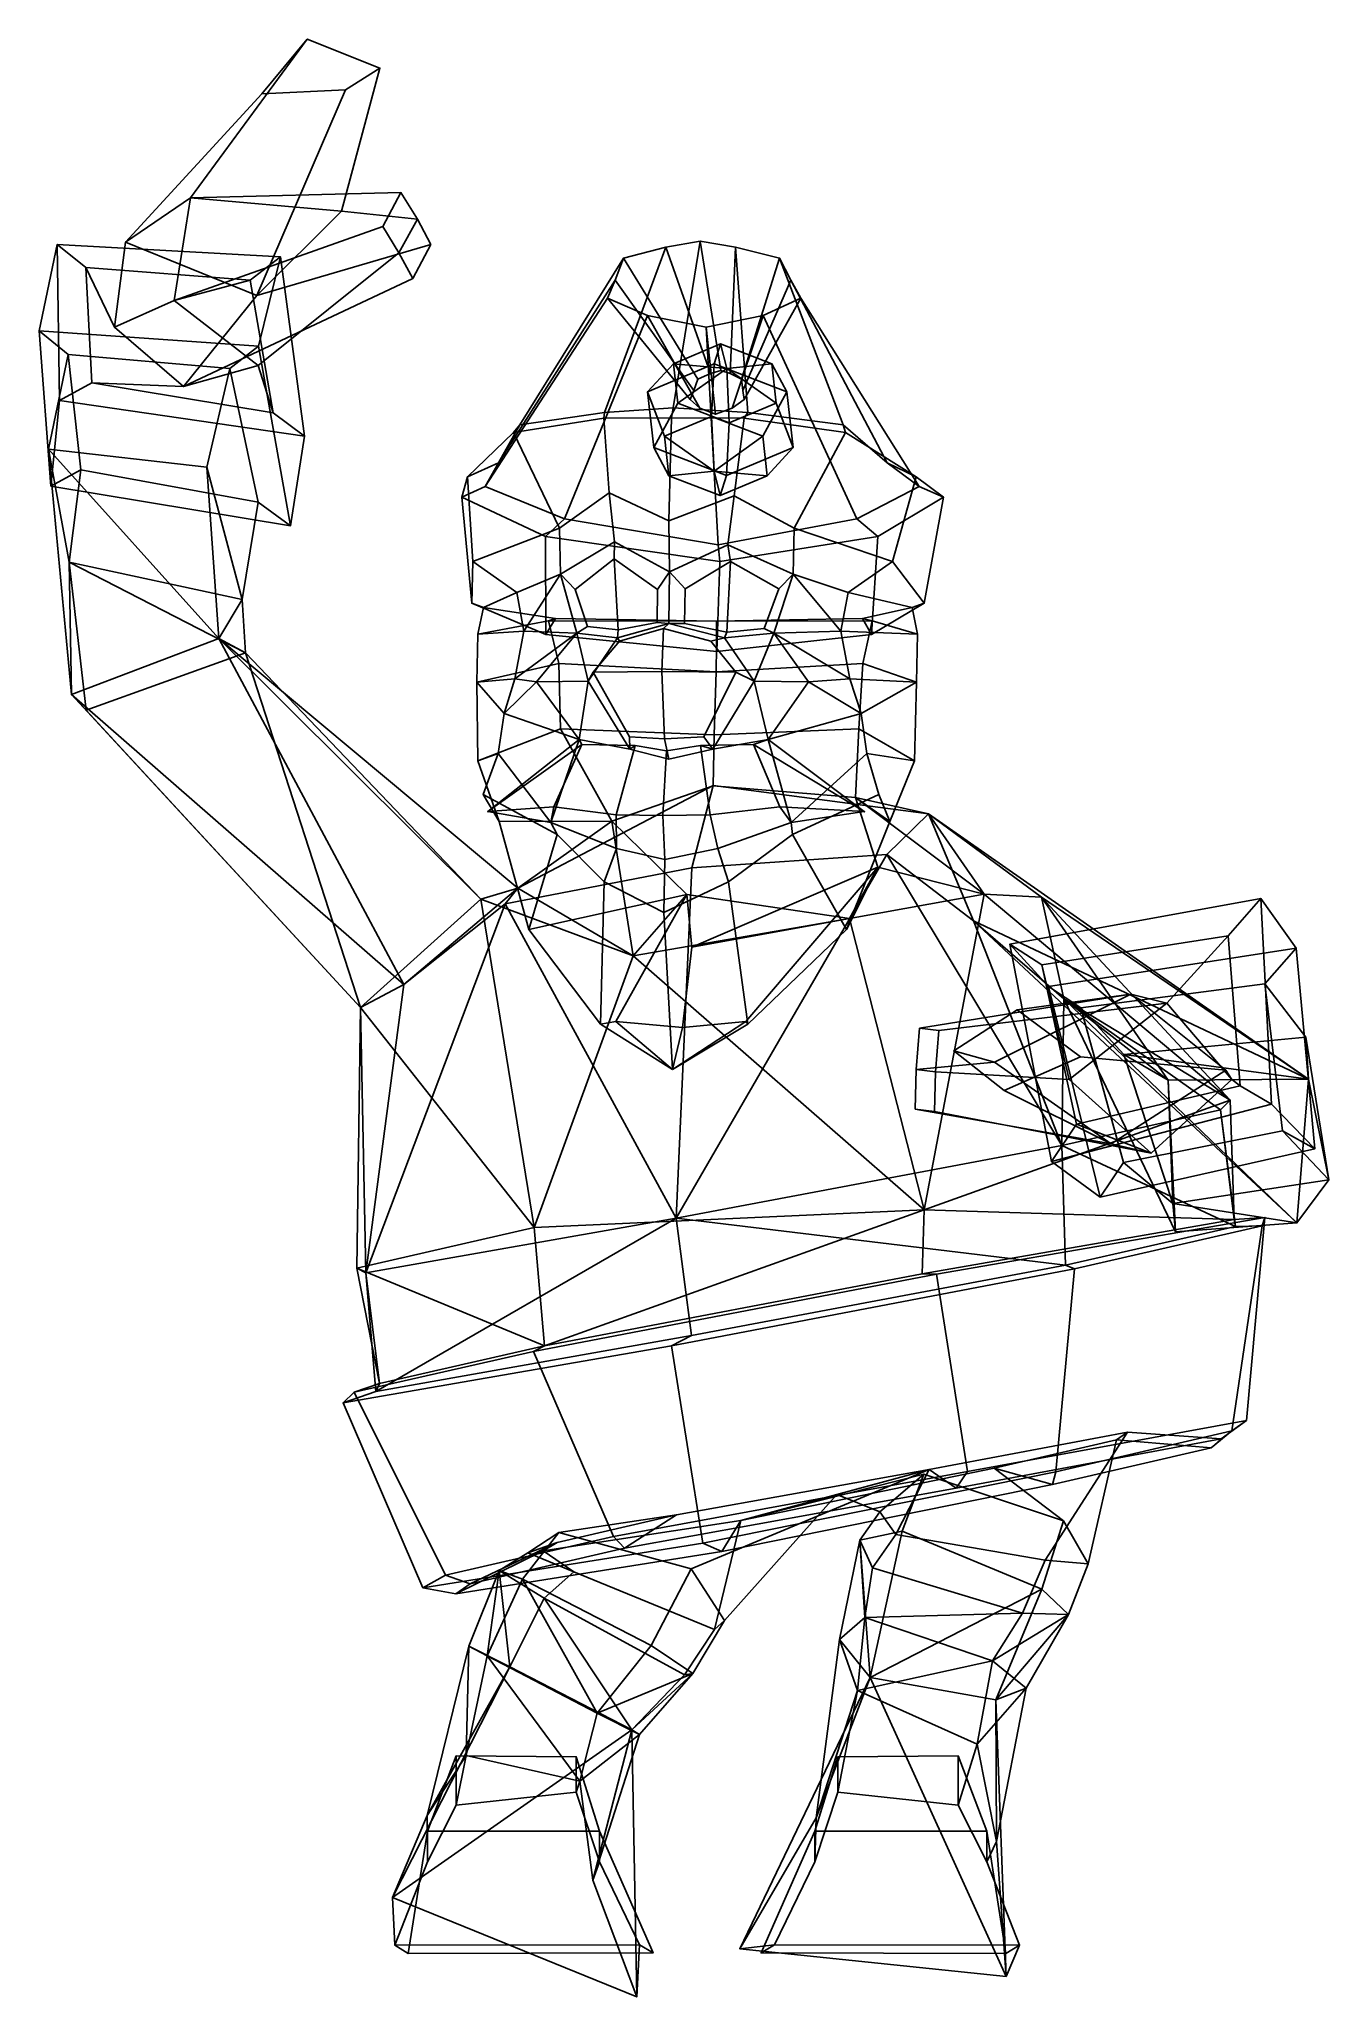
# Model space of a CAD drawing. Extents: x -185 to 169, y -165 to 372.
import ezdxf

# ---------------------------------------------------------------- set-up
doc = ezdxf.new("R2010")
doc.units = 0

msp = doc.modelspace()

# ---------------------------------------------------------------- linework, layer by layer
for p in [(-62.063702, 160.391846, 89.739899), (41.231983, 160.391846, 101.879395)]:
    msp.add_point(p)
for points in [[(-124.07785, 357.353241, 98.126274), (-111.601898, 372.354248, 88.385872), (-143.68718, 328.821533, 45.418121), (-161.469254, 316.669342, 74.668533)], [(-91.681297, 364.397156, 86.920975), (-102.258667, 325.145966, 50.199978), (-143.68718, 328.821533, 45.418121), (-111.601898, 372.354248, 88.385872)], [(-101.16214, 358.460968, 102.702614), (-91.681297, 364.397156, 86.920975), (-111.601898, 372.354248, 88.385872), (-124.07785, 357.353241, 98.126274)], [(-101.16214, 358.460968, 102.702614), (-125.459427, 302.001587, 71.385689), (-102.258667, 325.145966, 50.199978), (-91.681297, 364.397156, 86.920975)], [(-101.16214, 358.460968, 102.702614), (-124.07785, 357.353241, 98.126274), (-161.469254, 316.669342, 74.668533), (-125.459427, 302.001587, 71.385689)], [(-161.469254, 316.669342, 74.668533), (-143.68718, 328.821533, 45.418121), (-148.153244, 300.633911, 24.680952), (-164.513626, 293.290161, 42.310204)], [(-85.91819, 330.26178, 32.33387), (-90.884583, 320.984955, 24.801426), (-148.153244, 300.633911, 24.680952), (-143.68718, 328.821533, 45.418121)], [(-81.415337, 322.969055, 39.805828), (-85.91819, 330.26178, 32.33387), (-143.68718, 328.821533, 45.418121), (-102.258667, 325.145966, 50.199978)], [(-81.415337, 322.969055, 39.805828), (-86.495682, 313.684967, 32.326115), (-90.884583, 320.984955, 24.801426), (-85.91819, 330.26178, 32.33387)], [(-77.700874, 316.003571, 47.442944), (-81.415337, 322.969055, 39.805828), (-102.258667, 325.145966, 50.199978), (-125.459427, 302.001587, 71.385689)], [(-77.700874, 316.003571, 47.442944), (-82.692291, 306.698883, 39.893269), (-86.495682, 313.684967, 32.326115), (-81.415337, 322.969055, 39.805828)], [(-86.495682, 313.684967, 32.326115), (-125.097542, 282.789215, 33.032219), (-148.153244, 300.633911, 24.680952), (-90.884583, 320.984955, 24.801426)], [(-180.198029, 316.043152, 26.041769), (-118.960464, 312.576202, 15.927888), (-125.002953, 288.089355, -4.403017), (-185.182663, 292.305817, 3.48723)], [(-182.01059, 249.639771, 49.445057), (-179.614334, 273.161438, 74.115776), (-180.198029, 316.043152, 26.041769), (-185.182663, 292.305817, 3.48723)], [(-180.198029, 316.043152, 26.041769), (-172.373657, 309.694153, 31.353809), (-127.259308, 306.192169, 24.626438), (-118.960464, 312.576202, 15.927888)], [(-179.614334, 273.161438, 74.115776), (-170.693146, 278.076965, 66.892487), (-172.373657, 309.694153, 31.353809), (-180.198029, 316.043152, 26.041769)], [(-125.459427, 302.001587, 71.385689), (-161.469254, 316.669342, 74.668533), (-164.513626, 293.290161, 42.310204), (-145.575531, 277.052216, 51.246536)], [(-77.700874, 316.003571, 47.442944), (-125.459427, 302.001587, 71.385689), (-145.575531, 277.052216, 51.246536), (-82.692291, 306.698883, 39.893269)], [(-82.692291, 306.698883, 39.893269), (-145.575531, 277.052216, 51.246536), (-125.097542, 282.789215, 33.032219), (-86.495682, 313.684967, 32.326115)], [(-112.378326, 263.416077, 69.458), (-118.960464, 312.576202, 15.927888), (-127.259308, 306.192169, 24.626438), (-120.995094, 269.825165, 64.244896)], [(-116.254883, 238.818909, 47.61282), (-125.002953, 288.089355, -4.403017), (-118.960464, 312.576202, 15.927888), (-112.378326, 263.416077, 69.458)], [(-59.172375, 256.050079, 47.23505), (-53.258961, 266.465637, 74.373276), (-24.85784, 312.286377, 30.307522), (-27.103992, 306.212555, 26.470695)], [(-53.258961, 266.465637, 74.373276), (-30.029432, 269.866119, 89.705467), (-13.21011, 315.235321, 33.411064), (-24.85784, 312.286377, 30.307522)], [(-11.229773, 271.217651, 99.276337), (-3.766752, 316.956329, 35.533222), (-13.21011, 315.235321, 33.411064), (-30.029432, 269.866119, 89.705467)], [(-4.457534, 279.059387, -10.746456), (-5.578152, 275.973663, -7.636907), (-27.103992, 306.212555, 26.470695), (-24.85784, 312.286377, 30.307522)], [(-0.957444, 280.557587, -11.908784), (-4.457534, 279.059387, -10.746456), (-24.85784, 312.286377, 30.307522), (-13.21011, 315.235321, 33.411064)], [(1.826015, 281.431915, -12.500054), (-0.957444, 280.557587, -11.908784), (-13.21011, 315.235321, 33.411064), (-3.766752, 316.956329, 35.533222)], [(-11.229773, 271.217651, 99.276337), (9.276587, 269.866119, 94.324783), (5.91131, 315.235321, 35.658253), (-3.766752, 316.956329, 35.533222)], [(1.826015, 281.431915, -12.500054), (-3.766752, 316.956329, 35.533222), (5.91131, 315.235321, 35.658253), (4.396554, 280.557587, -11.279571)], [(4.396554, 280.557587, -11.279571), (5.91131, 315.235321, 35.658253), (17.96121, 312.286377, 35.339699), (7.5318, 279.059387, -9.337443)], [(35.427837, 266.465637, 84.795906), (17.96121, 312.286377, 35.339699), (5.91131, 315.235321, 35.658253), (9.276587, 269.866119, 94.324783)], [(7.5318, 279.059387, -9.337443), (17.96121, 312.286377, 35.339699), (21.035692, 306.212555, 32.128166), (7.900959, 275.973663, -6.052812)], [(47.471901, 256.050079, 59.768078), (21.035692, 306.212555, 32.128166), (17.96121, 312.286377, 35.339699), (35.427837, 266.465637, 84.795906)], [(-164.513626, 293.290161, 42.310204), (-148.153244, 300.633911, 24.680952), (-127.259308, 306.192169, 24.626438), (-172.373657, 309.694153, 31.353809)], [(-145.575531, 277.052216, 51.246536), (-164.513626, 293.290161, 42.310204), (-172.373657, 309.694153, 31.353809), (-170.693146, 278.076965, 66.892487)], [(-125.097542, 282.789215, 33.032219), (-120.995094, 269.825165, 64.244896), (-127.259308, 306.192169, 24.626438), (-148.153244, 300.633911, 24.680952)], [(-62.797523, 249.602448, 24.363186), (-59.172375, 256.050079, 47.23505), (-27.103992, 306.212555, 26.470695), (-29.205503, 301.313141, 23.341705)], [(-41.043724, 240.723694, 7.080611), (-62.797523, 249.602448, 24.363186), (-29.205503, 301.313141, 23.341705), (-18.234526, 296.523834, 21.813807)], [(-5.578152, 275.973663, -7.636907), (-6.563199, 273.484589, -5.138142), (-29.205503, 301.313141, 23.341705), (-27.103992, 306.212555, 26.470695)], [(-6.563199, 273.484589, -5.138142), (-3.879034, 271.051483, -2.266913), (-18.234526, 296.523834, 21.813807), (-29.205503, 301.313141, 23.341705)], [(8.279848, 273.484589, -3.393754), (23.805378, 301.313141, 29.57165), (13.487537, 296.523834, 25.541845), (5.003143, 271.051483, -1.22306)], [(7.900959, 275.973663, -6.052812), (21.035692, 306.212555, 32.128166), (23.805378, 301.313141, 29.57165), (8.279848, 273.484589, -3.393754)], [(39.146652, 240.723694, 16.504728), (13.487537, 296.523834, 25.541845), (23.805378, 301.313141, 29.57165), (56.300926, 249.602448, 38.359848)], [(56.300926, 249.602448, 38.359848), (23.805378, 301.313141, 29.57165), (21.035692, 306.212555, 32.128166), (47.471901, 256.050079, 59.768078)], [(1.17089, 233.588257, -6.241644), (-41.043724, 240.723694, 7.080611), (-18.234526, 296.523834, 21.813807), (-2.153482, 293.297333, 21.805729)], [(-3.879034, 271.051483, -2.266913), (0.362463, 269.412292, -0.046657), (-2.153482, 293.297333, 21.805729), (-18.234526, 296.523834, 21.813807)], [(1.17089, 233.588257, -6.241644), (-2.153482, 293.297333, 21.805729), (13.487537, 296.523834, 25.541845), (39.146652, 240.723694, 16.504728)], [(5.003143, 271.051483, -1.22306), (13.487537, 296.523834, 25.541845), (-2.153482, 293.297333, 21.805729), (0.362463, 269.412292, -0.046657)], [(-185.182663, 292.305817, 3.48723), (-125.002953, 288.089355, -4.403017), (-132.866592, 281.951813, 3.935828), (-177.268738, 285.844543, 8.903345)], [(-182.01059, 249.639771, 49.445057), (-185.182663, 292.305817, 3.48723), (-177.268738, 285.844543, 8.903345), (-173.740845, 254.1828, 42.764088)], [(-177.268738, 285.844543, 8.903345), (-132.866592, 281.951813, 3.935828), (-139.131775, 254.867615, -19.182129), (-182.607285, 259.834534, -15.580728)], [(-176.976868, 228.812195, 17.144779), (-173.740845, 254.1828, 42.764088), (-177.268738, 285.844543, 8.903345), (-182.607285, 259.834534, -15.580728)], [(-116.254883, 238.818909, 47.61282), (-125.050728, 245.324158, 42.331821), (-132.866592, 281.951813, 3.935828), (-125.002953, 288.089355, -4.403017)], [(0.035402, 283.226318, 2.82191), (1.759162, 288.709473, -11.845635), (-11.157227, 283.293304, -18.535093), (-18.231152, 275.566742, -6.638403)], [(1.759162, 288.709473, -11.845635), (3.466427, 282.006897, -26.372824), (-11.157227, 283.293304, -18.535093)], [(0.035402, 283.226318, 2.82191), (19.997549, 275.566742, -2.145679), (15.874553, 283.293304, -15.358259), (1.759162, 288.709473, -11.845635)], [(1.759162, 288.709473, -11.845635), (15.874553, 283.293304, -15.358259), (3.466427, 282.006897, -26.372824)], [(-145.575531, 277.052216, 51.246536), (-170.693146, 278.076965, 66.892487), (-120.995094, 269.825165, 64.244896), (-125.097542, 282.789215, 33.032219)], [(-139.131775, 254.867615, -19.182129), (-132.866592, 281.951813, 3.935828), (-125.050728, 245.324158, 42.331821), (-129.47377, 218.60376, 18.433817)], [(-18.231152, 275.566742, -6.638403), (-11.157227, 283.293304, -18.535093), (-9.958257, 272.460999, -28.737179), (-16.535545, 260.247467, -21.066387)], [(0.035402, 283.226318, 2.82191), (-18.231152, 275.566742, -6.638403), (-13.611489, 263.353241, 2.348328), (-0.6951, 268.769409, 9.037786)], [(-11.157227, 283.293304, -18.535093), (3.466427, 282.006897, -26.372824), (-9.958257, 272.460999, -28.737179)], [(3.466427, 282.006897, -26.372824), (4.157107, 267.0448, -32.249847), (-9.958257, 272.460999, -28.737179)], [(0.035402, 283.226318, 2.82191), (-0.6951, 268.769409, 9.037786), (13.420288, 263.353241, 5.525162), (19.997549, 275.566742, -2.145679)], [(15.874553, 283.293304, -15.358259), (17.073523, 272.460999, -25.560345), (3.466427, 282.006897, -26.372824)], [(3.466427, 282.006897, -26.372824), (17.073523, 272.460999, -25.560345), (4.157107, 267.0448, -32.249847)], [(19.997549, 275.566742, -2.145679), (21.693155, 260.247467, -16.573662), (17.073523, 272.460999, -25.560345), (15.874553, 283.293304, -15.358259)], [(-179.614334, 273.161438, 74.115776), (-112.378326, 263.416077, 69.458), (-120.995094, 269.825165, 64.244896), (-170.693146, 278.076965, 66.892487)], [(-18.231152, 275.566742, -6.638403), (-16.535545, 260.247467, -21.066387), (-12.412519, 252.520935, -7.853757), (-13.611489, 263.353241, 2.348328)], [(19.997549, 275.566742, -2.145679), (13.420288, 263.353241, 5.525162), (14.619258, 252.520935, -4.676923), (21.693155, 260.247467, -16.573662)], [(-182.01059, 249.639771, 49.445057), (-116.254883, 238.818909, 47.61282), (-112.378326, 263.416077, 69.458), (-179.614334, 273.161438, 74.115776)], [(-30.246813, 268.306091, 94.885094), (-30.029432, 269.866119, 89.705467), (-53.258961, 266.465637, 74.373276), (-55.069038, 264.44751, 79.131332)], [(-11.698826, 268.407715, 103.26754), (-11.229773, 271.217651, 99.276337), (-30.029432, 269.866119, 89.705467), (-30.246813, 268.306091, 94.885094)], [(-9.958257, 272.460999, -28.737179), (4.157107, 267.0448, -32.249847), (3.426607, 252.58786, -26.033993), (-16.535545, 260.247467, -21.066387)], [(-0.6951, 268.769409, 9.037786), (-13.611489, 263.353241, 2.348328), (-0.004435, 253.807373, 3.160807)], [(-11.698826, 268.407715, 103.26754), (8.287191, 268.306091, 99.413681), (9.276587, 269.866119, 94.324783), (-11.229773, 271.217651, 99.276337)], [(-0.6951, 268.769409, 9.037786), (-0.004435, 253.807373, 3.160807), (13.420288, 263.353241, 5.525162)], [(17.073523, 272.460999, -25.560345), (21.693155, 260.247467, -16.573662), (3.426607, 252.58786, -26.033993), (4.157107, 267.0448, -32.249847)], [(8.287191, 268.306091, 99.413681), (36.085484, 264.44751, 89.843979), (35.427837, 266.465637, 84.795906), (9.276587, 269.866119, 94.324783)], [(-55.069038, 264.44751, 79.131332), (-53.258961, 266.465637, 74.373276), (-59.172375, 256.050079, 47.23505), (-67.64257, 252.226746, 48.208496)], [(-42.421097, 238.113342, 90.662659), (-55.069038, 264.44751, 79.131332), (-67.64257, 252.226746, 48.208496), (-66.160942, 229.046692, 70.274971)], [(-28.734755, 247.81192, 102.211288), (-30.246813, 268.306091, 94.885094), (-55.069038, 264.44751, 79.131332), (-42.421097, 238.113342, 90.662659)], [(-12.430739, 240.14444, 109.49543), (-11.698826, 268.407715, 103.26754), (-30.246813, 268.306091, 94.885094), (-28.734755, 247.81192, 102.211288)], [(-13.611489, 263.353241, 2.348328), (-12.412519, 252.520935, -7.853757), (-0.004435, 253.807373, 3.160807)], [(-12.430739, 240.14444, 109.49543), (5.497708, 247.024902, 106.41613), (8.287191, 268.306091, 99.413681), (-11.698826, 268.407715, 103.26754)], [(13.420288, 263.353241, 5.525162), (-0.004435, 253.807373, 3.160807), (14.619258, 252.520935, -4.676923)], [(5.497708, 247.024902, 106.41613), (21.974785, 238.113342, 98.230591), (36.085484, 264.44751, 89.843979), (8.287191, 268.306091, 99.413681)], [(21.974785, 238.113342, 98.230591), (48.928448, 229.046692, 83.800484), (55.485622, 252.226746, 62.678741), (36.085484, 264.44751, 89.843979)], [(36.085484, 264.44751, 89.843979), (55.485622, 252.226746, 62.678741), (47.471901, 256.050079, 59.768078), (35.427837, 266.465637, 84.795906)], [(-182.607285, 259.834534, -15.580728), (-139.131775, 254.867615, -19.182129), (-135.871109, 207.864929, -43.242466)], [(-182.607285, 259.834534, -15.580728), (-135.871109, 207.864929, -43.242466), (-176.332565, 192.474243, -48.756306)], [(-176.976868, 228.812195, 17.144779), (-182.607285, 259.834534, -15.580728), (-176.332565, 192.474243, -48.756306)], [(-12.412519, 252.520935, -7.853757), (-16.535545, 260.247467, -21.066387), (3.426607, 252.58786, -26.033993), (1.702845, 247.104736, -11.366426)], [(14.619258, 252.520935, -4.676923), (1.702845, 247.104736, -11.366426), (3.426607, 252.58786, -26.033993), (21.693155, 260.247467, -16.573662)], [(-182.01059, 249.639771, 49.445057), (-173.740845, 254.1828, 42.764088), (-125.050728, 245.324158, 42.331821), (-116.254883, 238.818909, 47.61282)], [(-129.47377, 218.60376, 18.433817), (-125.050728, 245.324158, 42.331821), (-173.740845, 254.1828, 42.764088), (-176.976868, 228.812195, 17.144779)], [(-129.47377, 218.60376, 18.433817), (-135.871109, 207.864929, -43.242466), (-139.131775, 254.867615, -19.182129)], [(-67.64257, 252.226746, 48.208496), (-59.172375, 256.050079, 47.23505), (-62.797523, 249.602448, 24.363186), (-69.186852, 246.679688, 22.574503)], [(-0.004435, 253.807373, 3.160807), (-12.412519, 252.520935, -7.853757), (1.702845, 247.104736, -11.366426)], [(-0.004435, 253.807373, 3.160807), (1.702845, 247.104736, -11.366426), (14.619258, 252.520935, -4.676923)], [(55.485622, 252.226746, 62.678741), (62.930855, 246.679688, 38.101212), (56.300926, 249.602448, 38.359848), (47.471901, 256.050079, 59.768078)], [(-66.160942, 229.046692, 70.274971), (-67.64257, 252.226746, 48.208496), (-69.186852, 246.679688, 22.574503), (-66.494377, 217.528961, 33.928905)], [(-69.186852, 246.679688, 22.574503), (-62.797523, 249.602448, 24.363186), (-41.043724, 240.723694, 7.080611), (-46.20927, 235.841858, 3.666615)], [(-28.734755, 247.81192, 102.211288), (-42.421097, 238.113342, 90.662659), (-42.090729, 225.531097, 90.359383), (-27.348347, 234.362305, 103.854225)], [(-12.430739, 240.14444, 109.49543), (-28.734755, 247.81192, 102.211288), (-27.348347, 234.362305, 103.854225), (-12.256911, 226.162354, 108.016319)], [(62.930855, 246.679688, 38.101212), (44.962967, 235.841858, 14.381341), (39.146652, 240.723694, 16.504728), (56.300926, 249.602448, 38.359848)], [(48.928448, 229.046692, 83.800484), (57.679321, 217.528931, 48.522022), (62.930855, 246.679688, 38.101212), (55.485622, 252.226746, 62.678741)], [(-66.494377, 217.528961, 33.928905), (-69.186852, 246.679688, 22.574503), (-46.20927, 235.841858, 3.666615), (-46.200752, 209.012573, 11.264956)], [(-12.430739, 240.14444, 109.49543), (-12.256911, 226.162354, 108.016319), (3.785005, 233.558929, 107.549652), (5.497708, 247.024902, 106.41613)], [(5.497708, 247.024902, 106.41613), (3.785005, 233.558929, 107.549652), (21.72373, 225.531097, 97.858978), (21.974785, 238.113342, 98.230591)], [(57.679321, 217.528931, 48.522022), (43.193069, 209.012573, 21.770678), (44.962967, 235.841858, 14.381341), (62.930855, 246.679688, 38.101212)], [(-54.158894, 220.511871, 72.378525), (-42.090729, 225.531097, 90.359383), (-42.421097, 238.113342, 90.662659), (-66.160942, 229.046692, 70.274971)], [(-46.20927, 235.841858, 3.666615), (-41.043724, 240.723694, 7.080611), (1.17089, 233.588257, -6.241644), (1.59438, 229.046326, -9.845149)], [(44.962967, 235.841858, 14.381341), (1.59438, 229.046326, -9.845149), (1.17089, 233.588257, -6.241644), (39.146652, 240.723694, 16.504728)], [(36.765713, 220.511841, 83.064148), (48.928448, 229.046692, 83.800484), (21.974785, 238.113342, 98.230591), (21.72373, 225.531097, 97.858978)], [(-46.200752, 209.012573, 11.264956), (-46.20927, 235.841858, 3.666615), (1.59438, 229.046326, -9.845149), (0.737576, 204.31366, -2.554574)], [(-27.370174, 229.727142, 101.822227), (-27.348347, 234.362305, 103.854225), (-42.090729, 225.531097, 90.359383), (-38.080399, 221.355011, 90.683357)], [(-27.370174, 229.727142, 101.822227), (-15.495459, 221.355835, 104.857925), (-12.256911, 226.162354, 108.016319), (-27.348347, 234.362305, 103.854225)], [(4.551344, 229.031921, 105.371513), (3.785005, 233.558929, 107.549652), (-12.256911, 226.162354, 108.016319), (-7.945357, 221.475159, 105.926743)], [(43.193069, 209.012573, 21.770678), (0.737576, 204.31366, -2.554574), (1.59438, 229.046326, -9.845149), (44.962967, 235.841858, 14.381341)], [(4.551344, 229.031921, 105.371513), (17.80331, 221.473633, 94.730148), (21.72373, 225.531097, 97.858978), (3.785005, 233.558929, 107.549652)], [(-176.976868, 228.812195, 17.144779), (-172.311813, 188.203125, -4.053397), (-128.567886, 203.892761, 9.136679)], [(-176.976868, 228.812195, 17.144779), (-128.567886, 203.892761, 9.136679), (-129.47377, 218.60376, 18.433817)], [(-176.976868, 228.812195, 17.144779), (-176.332565, 192.474243, -48.756306), (-172.311813, 188.203125, -4.053397)], [(-66.160942, 229.046692, 70.274971), (-66.494377, 217.528961, 33.928905), (-63.218369, 216.338623, 34.373741), (-54.158894, 220.511871, 72.378525)], [(-26.264217, 210.233398, 100.116936), (-27.370174, 229.727142, 101.822227), (-38.080399, 221.355011, 90.683357), (-34.697186, 211.166168, 93.998276)], [(-15.495459, 221.355835, 104.857925), (-27.370174, 229.727142, 101.822227), (-26.264217, 210.233398, 100.116936), (-15.594364, 212.238831, 105.699516)], [(-15.594364, 212.238831, 105.699516), (-12.407836, 211.992554, 109.300545), (-12.256911, 226.162354, 108.016319), (-15.495459, 221.355835, 104.857925)], [(-8.067393, 211.970886, 106.965157), (-7.945357, 221.475159, 105.926743), (-12.256911, 226.162354, 108.016319), (-12.407836, 211.992554, 109.300545)], [(-7.945357, 221.475159, 105.926743), (-8.067393, 211.970886, 106.965157), (3.506172, 209.620789, 102.98127), (4.551344, 229.031921, 105.371513)], [(3.506172, 209.620789, 102.98127), (13.736956, 210.614624, 97.853271), (17.80331, 221.473633, 94.730148), (4.551344, 229.031921, 105.371513)], [(48.928448, 229.046692, 83.800484), (36.765713, 220.511841, 83.064148), (54.389442, 216.338623, 48.195225), (57.679321, 217.528931, 48.522022)], [(-54.158894, 220.511871, 72.378525), (-63.218369, 216.338623, 34.373741), (-64.806221, 209.05072, 34.995663), (-52.235683, 209.879486, 72.915611)], [(-52.235683, 209.879486, 72.915611), (-42.090729, 225.531097, 90.359383), (-54.158894, 220.511871, 72.378525)], [(-37.63221, 209.325806, 94.662231), (-42.090729, 225.531097, 90.359383), (-52.235683, 209.879486, 72.915611)], [(-34.697186, 211.166168, 93.998276), (-38.080399, 221.355011, 90.683357), (-42.090729, 225.531097, 90.359383), (-37.63221, 209.325806, 94.662231)], [(13.736956, 210.614624, 97.853271), (16.389112, 209.325806, 101.01091), (21.72373, 225.531097, 97.858978), (17.80331, 221.473633, 94.730148)], [(16.389112, 209.325806, 101.01091), (34.770382, 209.879486, 83.140724), (21.72373, 225.531097, 97.858978)], [(34.770382, 209.879486, 83.140724), (36.765713, 220.511841, 83.064148), (21.72373, 225.531097, 97.858978)], [(36.765713, 220.511841, 83.064148), (34.770382, 209.879486, 83.140724), (55.789837, 209.05072, 49.168327), (54.389442, 216.338623, 48.195225)], [(-129.47377, 218.60376, 18.433817), (-128.567886, 203.892761, 9.136679), (-135.871109, 207.864929, -43.242466)], [(-66.494377, 217.528961, 33.928905), (-46.200752, 209.012573, 11.264956), (-43.49086, 213.324493, 10.363262), (-63.218369, 216.338623, 34.373741)], [(-64.806221, 209.05072, 34.995663), (-63.218369, 216.338623, 34.373741), (-43.49086, 213.324493, 10.363262), (-45.456055, 212.719727, 7.273784)], [(57.679321, 217.528931, 48.522022), (54.389442, 216.338623, 48.195225), (40.76606, 213.324493, 20.265285), (43.193069, 209.012573, 21.770678)], [(55.789837, 209.05072, 49.168327), (43.393974, 212.719727, 17.715597), (40.76606, 213.324493, 20.265285), (54.389442, 216.338623, 48.195225)], [(-65.08271, 195.857544, 37.161732), (-64.806221, 209.05072, 34.995663), (-45.456055, 212.719727, 7.273784), (-42.557335, 201.022125, 6.124616)], [(-52.235683, 209.879486, 72.915611), (-64.806221, 209.05072, 34.995663), (-65.08271, 195.857544, 37.161732), (-54.643654, 196.780273, 72.485008)], [(-54.643654, 196.780273, 72.485008), (-37.63221, 209.325806, 94.662231), (-52.235683, 209.879486, 72.915611)], [(-46.200752, 209.012573, 11.264956), (0.737576, 204.31366, -2.554574), (0.63203, 212.624268, -1.656469), (-43.49086, 213.324493, 10.363262)], [(-45.456055, 212.719727, 7.273784), (-43.49086, 213.324493, 10.363262), (0.63203, 212.624268, -1.656469), (0.728796, 212.640259, -2.479868)], [(-42.557335, 201.022125, 6.124616), (-45.456055, 212.719727, 7.273784), (0.728796, 212.640259, -2.479868), (0.557899, 198.764587, -1.025723)], [(-26.264217, 210.233398, 100.116936), (-34.697186, 211.166168, 93.998276), (-37.63221, 209.325806, 94.662231), (-26.487934, 208.047119, 102.302353)], [(-14.313601, 198.795746, 127.73053), (-13.831068, 210.611206, 123.624634), (-25.957363, 207.17572, 118.660019), (-33.125423, 198.611816, 119.026199)], [(-26.264217, 210.233398, 100.116936), (-26.487934, 208.047119, 102.302353), (-12.407836, 211.992554, 109.300545), (-15.594364, 212.238831, 105.699516)], [(-13.831068, 210.611206, 123.624634), (-12.407836, 211.992554, 109.300545), (-26.487934, 208.047119, 102.302353), (-25.957363, 207.17572, 118.660019)], [(-14.313601, 198.795746, 127.73053), (6.003692, 198.611816, 123.624725), (-0.88417, 207.17572, 121.606667), (-13.831068, 210.611206, 123.624634)], [(-13.831068, 210.611206, 123.624634), (-0.88417, 207.17572, 121.606667), (2.9111, 208.047119, 105.757378), (-12.407836, 211.992554, 109.300545)], [(3.506172, 209.620789, 102.98127), (-8.067393, 211.970886, 106.965157), (-12.407836, 211.992554, 109.300545), (2.9111, 208.047119, 105.757378)], [(40.840664, 201.022156, 15.925696), (0.557899, 198.764587, -1.025723), (0.728796, 212.640259, -2.479868), (43.393974, 212.719727, 17.715597)], [(43.193069, 209.012573, 21.770678), (40.76606, 213.324493, 20.265285), (0.63203, 212.624268, -1.656469), (0.737576, 204.31366, -2.554574)], [(43.393974, 212.719727, 17.715597), (0.728796, 212.640259, -2.479868), (0.63203, 212.624268, -1.656469), (40.76606, 213.324493, 20.265285)], [(3.506172, 209.620789, 102.98127), (2.9111, 208.047119, 105.757378), (16.389112, 209.325806, 101.01091), (13.736956, 210.614624, 97.853271)], [(37.212582, 196.780273, 83.280121), (34.770382, 209.879486, 83.140724), (16.389112, 209.325806, 101.01091)], [(34.770382, 209.879486, 83.140724), (37.212582, 196.780273, 83.280121), (55.556614, 195.857544, 51.339481), (55.789837, 209.05072, 49.168327)], [(55.556614, 195.857544, 51.339481), (40.840664, 201.022156, 15.925696), (43.393974, 212.719727, 17.715597), (55.789837, 209.05072, 49.168327)], [(-85.128746, 112.91452, -12.422973), (-176.332565, 192.474243, -48.756306), (-135.871109, 207.864929, -43.242466)], [(-63.952717, 136.350159, 58.365902), (-53.817543, 139.349426, 19.75009), (-135.871109, 207.864929, -43.242466)], [(-63.952717, 136.350159, 58.365902), (-135.871109, 207.864929, -43.242466), (-128.567886, 203.892761, 9.136679)], [(-85.128746, 112.91452, -12.422973), (-135.871109, 207.864929, -43.242466), (-53.817543, 139.349426, 19.75009)], [(-48.759182, 195.971649, 96.557671), (-37.63221, 209.325806, 94.662231), (-54.643654, 196.780273, 72.485008)], [(-48.759182, 195.971649, 96.557671), (-34.581596, 196.126038, 101.279106), (-37.63221, 209.325806, 94.662231)], [(-34.581596, 196.126038, 101.279106), (-26.487934, 208.047119, 102.302353), (-37.63221, 209.325806, 94.662231)], [(-33.125423, 198.611816, 119.026199), (-25.957363, 207.17572, 118.660019), (-26.487934, 208.047119, 102.302353), (-34.581596, 196.126038, 101.279106)], [(6.003692, 198.611816, 123.624725), (11.021474, 196.126038, 106.638466), (2.9111, 208.047119, 105.757378), (-0.88417, 207.17572, 121.606667)], [(11.021474, 196.126038, 106.638466), (16.389112, 209.325806, 101.01091), (2.9111, 208.047119, 105.757378)], [(25.907394, 195.971649, 105.332619), (16.389112, 209.325806, 101.01091), (11.021474, 196.126038, 106.638466)], [(25.907394, 195.971649, 105.332619), (37.212582, 196.780273, 83.280121), (16.389112, 209.325806, 101.01091)], [(-172.311813, 188.203125, -4.053397), (-97.019958, 106.597412, 29.070494), (-128.567886, 203.892761, 9.136679)], [(-97.019958, 106.597412, 29.070494), (-63.952717, 136.350159, 58.365902), (-128.567886, 203.892761, 9.136679)], [(-64.809265, 174.303772, 38.573505), (-65.08271, 195.857544, 37.161732), (-42.557335, 201.022125, 6.124616), (-42.110516, 183.035461, 9.114325)], [(-42.110516, 183.035461, 9.114325), (-42.557335, 201.022125, 6.124616), (0.557899, 198.764587, -1.025723), (0.039998, 181.406067, 3.381163)], [(-13.607635, 180.342468, 121.723434), (-14.313601, 198.795746, 127.73053), (-33.125423, 198.611816, 119.026199), (-23.201818, 180.862122, 115.329704)], [(-13.607635, 180.342468, 121.723434), (-2.792527, 180.862122, 117.728241), (6.003692, 198.611816, 123.624725), (-14.313601, 198.795746, 127.73053)], [(39.712883, 183.035461, 18.730356), (0.039998, 181.406067, 3.381163), (0.557899, 198.764587, -1.025723), (40.840664, 201.022156, 15.925696)], [(54.963318, 174.303772, 52.649391), (39.712883, 183.035461, 18.730356), (40.840664, 201.022156, 15.925696), (55.556614, 195.857544, 51.339481)], [(-54.643654, 196.780273, 72.485008), (-65.08271, 195.857544, 37.161732), (-57.624172, 187.256714, 71.577469)], [(-59.240242, 176.326874, 71.57132), (-57.624172, 187.256714, 71.577469), (-65.08271, 195.857544, 37.161732), (-64.809265, 174.303772, 38.573505)], [(-57.624172, 187.256714, 71.577469), (-48.759182, 195.971649, 96.557671), (-54.643654, 196.780273, 72.485008)], [(-36.977924, 180.157227, 94.808899), (-48.759182, 195.971649, 96.557671), (-57.624172, 187.256714, 71.577469)], [(-36.977924, 180.157227, 94.808899), (-34.581596, 196.126038, 101.279106), (-48.759182, 195.971649, 96.557671)], [(-23.139877, 177.53891, 102.379852), (-34.581596, 196.126038, 101.279106), (-36.977924, 180.157227, 94.808899)], [(-23.201818, 180.862122, 115.329704), (-33.125423, 198.611816, 119.026199), (-34.581596, 196.126038, 101.279106), (-23.139877, 177.53891, 102.379852)], [(-2.792527, 180.862122, 117.728241), (-0.363701, 177.53891, 105.056549), (11.021474, 196.126038, 106.638466), (6.003692, 198.611816, 123.624725)], [(-0.363701, 177.53891, 105.056549), (14.852571, 180.157227, 100.900108), (11.021474, 196.126038, 106.638466)], [(14.852571, 180.157227, 100.900108), (25.907394, 195.971649, 105.332619), (11.021474, 196.126038, 106.638466)], [(14.852571, 180.157227, 100.900108), (40.322296, 187.256714, 83.08831), (25.907394, 195.971649, 105.332619)], [(40.322296, 187.256714, 83.08831), (37.212582, 196.780273, 83.280121), (25.907394, 195.971649, 105.332619)], [(37.212582, 196.780273, 83.280121), (40.322296, 187.256714, 83.08831), (55.556614, 195.857544, 51.339481)], [(41.895763, 176.326874, 83.457001), (54.963318, 174.303772, 52.649391), (55.556614, 195.857544, 51.339481), (40.322296, 187.256714, 83.08831)], [(-97.019958, 106.597412, 29.070494), (-176.332565, 192.474243, -48.756306), (-85.128746, 112.91452, -12.422973)], [(-172.311813, 188.203125, -4.053397), (-176.332565, 192.474243, -48.756306), (-97.019958, 106.597412, 29.070494)], [(-59.004269, 157.693542, 43.398945), (-64.809265, 174.303772, 38.573505), (-42.110516, 183.035461, 9.114325), (-28.057714, 157.704041, 37.391857)], [(-59.240242, 176.326874, 71.57132), (-44.774696, 157.333466, 100.253395), (-36.977924, 180.157227, 94.808899), (-57.624172, 187.256714, 71.577469)], [(-28.057714, 157.704041, 37.391857), (-42.110516, 183.035461, 9.114325), (0.039998, 181.406067, 3.381163), (-0.280158, 167.425751, 9.257944)], [(38.827747, 164.250916, 22.252121), (-0.280158, 167.425751, 9.257944), (0.039998, 181.406067, 3.381163), (39.712883, 183.035461, 18.730356)], [(41.895763, 176.326874, 83.457001), (40.322296, 187.256714, 83.08831), (14.852571, 180.157227, 100.900108), (21.174648, 157.333466, 108.003883)], [(48.197739, 157.693542, 55.997517), (38.827747, 164.250916, 22.252121), (39.712883, 183.035461, 18.730356), (54.963318, 174.303772, 52.649391)], [(-36.262051, 178.741455, 108.990097), (-36.977924, 180.157227, 94.808899), (-62.063702, 160.391846, 89.739899)], [(-62.063702, 160.391846, 89.739899), (-36.977924, 180.157227, 94.808899), (-44.774696, 157.333466, 100.253395)], [(-43.968266, 161.693604, 110.500923), (-36.262051, 178.741455, 108.990097), (-62.063702, 160.391846, 89.739899)], [(-21.678814, 178.479248, 110.821953), (-36.262051, 178.741455, 108.990097), (-43.968266, 161.693604, 110.500923), (-26.890888, 159.50531, 121.235878)], [(-36.262051, 178.741455, 108.990097), (-21.678814, 178.479248, 110.821953), (-23.139877, 177.53891, 102.379852), (-36.977924, 180.157227, 94.808899)], [(-26.890888, 159.50531, 121.235878), (-14.068504, 159.302063, 123.431267), (-13.031365, 177.066162, 114.606194), (-21.678814, 178.479248, 110.821953)], [(-13.607635, 180.342468, 121.723434), (-23.201818, 180.862122, 115.329704), (-23.139877, 177.53891, 102.379852), (-12.442816, 174.753601, 109.59819)], [(-13.031365, 177.066162, 114.606194), (-12.442816, 174.753601, 109.59819), (-23.139877, 177.53891, 102.379852), (-21.678814, 178.479248, 110.821953)], [(-1.086501, 159.50531, 124.268456), (-3.742184, 178.479248, 112.929901), (-13.031365, 177.066162, 114.606194), (-14.068504, 159.302063, 123.431267)], [(-13.607635, 180.342468, 121.723434), (-12.442816, 174.753601, 109.59819), (-0.363701, 177.53891, 105.056549), (-2.792527, 180.862122, 117.728241)], [(-13.031365, 177.066162, 114.606194), (-3.742184, 178.479248, 112.929901), (-0.363701, 177.53891, 105.056549), (-12.442816, 174.753601, 109.59819)], [(10.86841, 178.741455, 114.528954), (14.852571, 180.157227, 100.900108), (-0.363701, 177.53891, 105.056549), (-3.742184, 178.479248, 112.929901)], [(-3.742184, 178.479248, 112.929901), (-1.086501, 159.50531, 124.268456), (18.014385, 161.693604, 117.78524), (10.86841, 178.741455, 114.528954)], [(10.86841, 178.741455, 114.528954), (41.231983, 160.391846, 101.879395), (14.852571, 180.157227, 100.900108)], [(18.014385, 161.693604, 117.78524), (41.231983, 160.391846, 101.879395), (10.86841, 178.741455, 114.528954)], [(41.231983, 160.391846, 101.879395), (21.174648, 157.333466, 108.003883), (14.852571, 180.157227, 100.900108)], [(-59.004269, 157.693542, 43.398945), (-63.30851, 165.069916, 74.289261), (-59.240242, 176.326874, 71.57132), (-64.809265, 174.303772, 38.573505)], [(-59.240242, 176.326874, 71.57132), (-63.30851, 165.069916, 74.289261), (-43.044556, 154.108582, 91.384659), (-44.774696, 157.333466, 100.253395)], [(41.895763, 176.326874, 83.457001), (21.174648, 157.333466, 108.003883), (21.547787, 154.108582, 98.975662), (45.223053, 165.069916, 87.044083)], [(48.197739, 157.693542, 55.997517), (54.963318, 174.303772, 52.649391), (41.895763, 176.326874, 83.457001), (45.223053, 165.069916, 87.044083)], [(-0.270814, 167.524323, 5.853335), (-6.138351, 144.9328, -45.088951), (-57.334351, 135.068878, -23.38224), (-53.817543, 139.349426, 19.75009)], [(-0.270814, 167.524323, 5.853335), (-53.817543, 139.349426, 19.75009), (-28.057714, 157.704041, 37.391857), (-0.280158, 167.425751, 9.257944)], [(-0.270814, 167.524323, 5.853335), (58.859135, 159.712799, -12.852012), (47.393448, 148.612915, -47.761478), (-6.138351, 144.9328, -45.088951)], [(-0.280158, 167.425751, 9.257944), (38.827747, 164.250916, 22.252121), (58.859135, 159.712799, -12.852012), (-0.270814, 167.524323, 5.853335)], [(-43.044556, 154.108582, 91.384659), (-63.30851, 165.069916, 74.289261), (-59.004269, 157.693542, 43.398945), (-50.863136, 128.051697, 60.470619)], [(-44.774696, 157.333466, 100.253395), (-43.968266, 161.693604, 110.500923), (-62.063702, 160.391846, 89.739899)], [(-26.890888, 159.50531, 121.235878), (-43.968266, 161.693604, 110.500923), (-44.774696, 157.333466, 100.253395), (-26.729877, 150.202789, 111.284271)], [(-1.086501, 159.50531, 124.268456), (1.064071, 150.202789, 114.550667), (21.174648, 157.333466, 108.003883), (18.014385, 161.693604, 117.78524)], [(21.174648, 157.333466, 108.003883), (41.231983, 160.391846, 101.879395), (18.014385, 161.693604, 117.78524)], [(21.547787, 154.108582, 98.975662), (36.320499, 128.051697, 70.716599), (48.197739, 157.693542, 55.997517), (45.223053, 165.069916, 87.044083)], [(36.320499, 128.051697, 70.716599), (44.929642, 145.118408, 43.782894), (38.827747, 164.250916, 22.252121), (48.197739, 157.693542, 55.997517)], [(74.095039, 137.694672, 33.822235), (38.827747, 164.250916, 22.252121), (44.929642, 145.118408, 43.782894)], [(58.859135, 159.712799, -12.852012), (38.827747, 164.250916, 22.252121), (74.095039, 137.694672, 33.822235)], [(-50.863136, 128.051697, 60.470619), (-59.004269, 157.693542, 43.398945), (-28.057714, 157.704041, 37.391857), (-7.462603, 137.660461, 61.029522)], [(-53.817543, 139.349426, 19.75009), (-22.199127, 120.786255, 71.92408), (-28.057714, 157.704041, 37.391857)], [(-30.129818, 141.052002, 112.94986), (-26.729877, 150.202789, 111.284271), (-44.774696, 157.333466, 100.253395), (-43.044556, 154.108582, 91.384659)], [(-22.199127, 120.786255, 71.92408), (-7.462603, 137.660461, 61.029522), (-28.057714, 157.704041, 37.391857)], [(-14.068504, 159.302063, 123.431267), (-26.890888, 159.50531, 121.235878), (-26.729877, 150.202789, 111.284271), (-13.471634, 147.237915, 118.352463)], [(-14.068504, 159.302063, 123.431267), (-13.471634, 147.237915, 118.352463), (1.064071, 150.202789, 114.550667), (-1.086501, 159.50531, 124.268456)], [(3.985218, 141.052002, 116.959122), (21.547787, 154.108582, 98.975662), (21.174648, 157.333466, 108.003883), (1.064071, 150.202789, 114.550667)], [(71.198196, 130.369934, -41.825806), (47.393448, 148.612915, -47.761478), (58.859135, 159.712799, -12.852012)], [(89.808685, 136.90033, 31.634886), (58.859135, 159.712799, -12.852012), (74.095039, 137.694672, 33.822235)], [(89.808685, 136.90033, 31.634886), (163.109085, 86.934448, -9.253201), (58.859135, 159.712799, -12.852012)], [(71.198196, 130.369934, -41.825806), (58.859135, 159.712799, -12.852012), (163.109085, 86.934448, -9.253201)], [(-31.199289, 102.061218, 94.761116), (-30.129818, 141.052002, 112.94986), (-43.044556, 154.108582, 91.384659), (-50.863136, 128.051697, 60.470619)], [(9.242459, 102.061218, 99.513901), (36.320499, 128.051697, 70.716599), (21.547787, 154.108582, 98.975662), (3.985218, 141.052002, 116.959122)], [(-13.815693, 132.70874, 121.280083), (-13.471634, 147.237915, 118.352463), (-26.729877, 150.202789, 111.284271), (-30.129818, 141.052002, 112.94986)], [(-13.815693, 132.70874, 121.280083), (3.985218, 141.052002, 116.959122), (1.064071, 150.202789, 114.550667), (-13.471634, 147.237915, 118.352463)], [(95.406517, 68.75531, -98.468575), (-10.416051, 48.806946, -99.652473), (47.393448, 148.612915, -47.761478)], [(-10.416051, 48.806946, -99.652473), (-6.138351, 144.9328, -45.088951), (47.393448, 148.612915, -47.761478)], [(8.69668, 102.747955, 83.433365), (-8.620417, 101.11232, 77.073166), (-6.092904, 123.141449, 55.56641), (44.929642, 145.118408, 43.782894)], [(-6.092904, 123.141449, 55.56641), (37.178959, 131.058563, 57.962162), (44.929642, 145.118408, 43.782894)], [(9.242459, 102.061218, 99.513901), (8.69668, 102.747955, 83.433365), (44.929642, 145.118408, 43.782894), (36.320499, 128.051697, 70.716599)], [(37.178959, 131.058563, 57.962162), (74.095039, 137.694672, 33.822235), (44.929642, 145.118408, 43.782894)], [(95.406517, 68.75531, -98.468575), (47.393448, 148.612915, -47.761478), (71.198196, 130.369934, -41.825806)], [(-10.416051, 48.806946, -99.652473), (-57.334351, 135.068878, -23.38224), (-6.138351, 144.9328, -45.088951)], [(-11.357318, 89.545197, 100.361626), (-13.815693, 132.70874, 121.280083), (-30.129818, 141.052002, 112.94986), (-31.199289, 102.061218, 94.761116)], [(-11.357318, 89.545197, 100.361626), (9.242459, 102.061218, 99.513901), (3.985218, 141.052002, 116.959122), (-13.815693, 132.70874, 121.280083)], [(-49.370842, 46.201202, 111.41256), (-63.952717, 136.350159, 58.365902), (-97.019958, 106.597412, 29.070494)], [(-95.553993, 33.74321, -35.446774), (-57.334351, 135.068878, -23.38224), (-10.416051, 48.806946, -99.652473)], [(-95.553993, 33.74321, -35.446774), (-85.128746, 112.91452, -12.422973), (-57.334351, 135.068878, -23.38224)], [(-85.128746, 112.91452, -12.422973), (-53.817543, 139.349426, 19.75009), (-57.334351, 135.068878, -23.38224)], [(-63.952717, 136.350159, 58.365902), (-22.199127, 120.786255, 71.92408), (-53.817543, 139.349426, 19.75009)], [(-49.370842, 46.201202, 111.41256), (-22.199127, 120.786255, 71.92408), (-63.952717, 136.350159, 58.365902)], [(-31.199289, 102.061218, 94.761116), (-50.863136, 128.051697, 60.470619), (-7.462603, 137.660461, 61.029522), (-26.940243, 102.747955, 79.245247)], [(-26.940243, 102.747955, 79.245247), (-7.462603, 137.660461, 61.029522), (-6.092904, 123.141449, 55.56641), (-8.620417, 101.11232, 77.073166)], [(37.178959, 131.058563, 57.962162), (-7.462603, 137.660461, 61.029522), (-22.199127, 120.786255, 71.92408)], [(-6.092904, 123.141449, 55.56641), (-7.462603, 137.660461, 61.029522), (37.178959, 131.058563, 57.962162)], [(57.687618, 51.08844, 107.973984), (74.095039, 137.694672, 33.822235), (37.178959, 131.058563, 57.962162)], [(57.687618, 51.08844, 107.973984), (141.589676, 81.213318, 48.390762), (74.095039, 137.694672, 33.822235)], [(141.589676, 81.213318, 48.390762), (89.808685, 136.90033, 31.634886), (74.095039, 137.694672, 33.822235)], [(91.78997, 112.343567, 50.698544), (81.152077, 123.968872, 79.835281), (150.018036, 136.521667, 100.461075), (159.713623, 122.86438, 72.731339)], [(81.152077, 123.968872, 79.835281), (89.89669, 118.29126, 85.648849), (141.102463, 126.27179, 101.323769), (150.018036, 136.521667, 100.461075)], [(141.589676, 81.213318, 48.390762), (95.96859, 108.984802, -12.561458), (89.808685, 136.90033, 31.634886)], [(95.96859, 108.984802, -12.561458), (124.582626, 86.645462, 24.511845), (89.808685, 136.90033, 31.634886)], [(89.808685, 136.90033, 31.634886), (124.582626, 86.645462, 24.511845), (163.109085, 86.934448, -9.253201)], [(152.992706, 80.113647, 126.415619), (150.018036, 136.521667, 100.461075), (141.102463, 126.27179, 101.323769), (144.321411, 85.067596, 120.936981)], [(152.992706, 80.113647, 126.415619), (164.804367, 67.77182, 98.039932), (159.713623, 122.86438, 72.731339), (150.018036, 136.521667, 100.461075)], [(57.687618, 51.08844, 107.973984), (37.178959, 131.058563, 57.962162), (-22.199127, 120.786255, 71.92408)], [(95.406517, 68.75531, -98.468575), (71.198196, 130.369934, -41.825806), (95.96859, 108.984802, -12.561458)], [(71.198196, 130.369934, -41.825806), (163.109085, 86.934448, -9.253201), (159.935928, 47.503326, -24.517656)], [(95.96859, 108.984802, -12.561458), (71.198196, 130.369934, -41.825806), (159.935928, 47.503326, -24.517656)], [(105.932014, 54.512634, 80.695953), (92.58036, 64.295898, 110.590378), (81.152077, 123.968872, 79.835281), (91.78997, 112.343567, 50.698544)], [(92.58036, 64.295898, 110.590378), (99.475853, 74.572876, 108.928505), (89.89669, 118.29126, 85.648849), (81.152077, 123.968872, 79.835281)], [(97.463104, 86.848862, 86.74192), (124.258057, 107.756927, 96.065521), (141.102463, 126.27179, 101.323769), (89.89669, 118.29126, 85.648849)], [(142.053772, 86.848846, 106.637482), (144.321411, 85.067596, 120.936981), (141.102463, 126.27179, 101.323769), (124.258057, 107.756927, 96.065521)], [(57.687618, 51.08844, 107.973984), (-22.199127, 120.786255, 71.92408), (-49.370842, 46.201202, 111.41256)], [(119.932182, 66.668762, 99.453789), (97.463104, 86.848862, 86.74192), (89.89669, 118.29126, 85.648849), (99.475853, 74.572876, 108.928505)], [(91.78997, 112.343567, 50.698544), (159.713623, 122.86438, 72.731339), (151.143677, 113.118408, 73.515465), (100.665207, 106.533875, 56.618992)], [(164.804367, 67.77182, 98.039932), (155.979141, 72.767365, 92.483681), (151.143677, 113.118408, 73.515465), (159.713623, 122.86438, 72.731339)], [(-95.553993, 33.74321, -35.446774), (-97.019958, 106.597412, 29.070494), (-85.128746, 112.91452, -12.422973)], [(162.3629, 98.421844, 42.444798), (112.409134, 93.711395, 24.959522), (100.665207, 106.533875, 56.618992), (151.143677, 113.118408, 73.515465)], [(155.979141, 72.767365, 92.483681), (168.692841, 59.352921, 61.452991), (162.3629, 98.421844, 42.444798), (151.143677, 113.118408, 73.515465)], [(55.4575, 89.624023, 120.856186), (76.967674, 91.556763, 129.845016), (114.347931, 110.296906, 127.790344), (56.40657, 100.898621, 119.728142)], [(56.40657, 100.898621, 119.728142), (114.347931, 110.296906, 127.790344), (124.258057, 107.756927, 96.065521), (61.63739, 100.250763, 107.909485)], [(60.809494, 88.97522, 109.071228), (61.63739, 100.250763, 107.909485), (124.258057, 107.756927, 96.065521), (97.463104, 86.848862, 86.74192)], [(65.782127, 94.683014, 183.380753), (83.133392, 105.941772, 189.251526), (114.347931, 110.296906, 127.790344), (76.967674, 91.556763, 129.845016)], [(100.566383, 93.059814, 186.863922), (140.385315, 89.392456, 142.091522), (114.347931, 110.296906, 127.790344), (83.133392, 105.941772, 189.251526)], [(105.932014, 54.512634, 80.695953), (91.78997, 112.343567, 50.698544), (100.665207, 106.533875, 56.618992), (112.305214, 64.033997, 79.150322)], [(138.935318, 78.508591, -40.83604), (95.406517, 68.75531, -98.468575), (95.96859, 108.984802, -12.561458)], [(141.589676, 81.213318, 48.390762), (138.935318, 78.508591, -40.83604), (95.96859, 108.984802, -12.561458)], [(126.652702, 45.057388, 3.646441), (124.582626, 86.645462, 24.511845), (95.96859, 108.984802, -12.561458)], [(126.652702, 45.057388, 3.646441), (95.96859, 108.984802, -12.561458), (159.935928, 47.503326, -24.517656)], [(140.385315, 89.392456, 142.091522), (142.053772, 86.848846, 106.637482), (124.258057, 107.756927, 96.065521), (114.347931, 110.296906, 127.790344)], [(-49.370842, 46.201202, 111.41256), (-97.019958, 106.597412, 29.070494), (-98.057724, 35.056534, 37.377659)], [(-98.057724, 35.056534, 37.377659), (-97.019958, 106.597412, 29.070494), (-95.553993, 33.74321, -35.446774)], [(-11.357318, 89.545197, 100.361626), (-31.199289, 102.061218, 94.761116), (-26.940243, 102.747955, 79.245247)], [(-11.357318, 89.545197, 100.361626), (-26.940243, 102.747955, 79.245247), (-8.620417, 101.11232, 77.073166)], [(-11.357318, 89.545197, 100.361626), (-8.620417, 101.11232, 77.073166), (8.69668, 102.747955, 83.433365)], [(-11.357318, 89.545197, 100.361626), (8.69668, 102.747955, 83.433365), (9.242459, 102.061218, 99.513901)], [(79.578529, 83.821609, 191.497009), (100.566383, 93.059814, 186.863922), (83.133392, 105.941772, 189.251526), (65.782127, 94.683014, 183.380753)], [(112.409134, 93.711395, 24.959522), (125.927322, 52.843918, 47.532166), (112.305214, 64.033997, 79.150322), (100.665207, 106.533875, 56.618992)], [(55.4575, 89.624023, 120.856186), (56.40657, 100.898621, 119.728142), (61.63739, 100.250763, 107.909485), (60.809494, 88.97522, 109.071228)], [(112.409134, 93.711395, 24.959522), (162.3629, 98.421844, 42.444798), (163.109085, 86.934448, -9.253201)], [(168.692841, 59.352921, 61.452991), (163.109085, 86.934448, -9.253201), (162.3629, 98.421844, 42.444798)], [(55.215572, 78.739243, 122.306602), (108.948212, 69.216507, 130.810211), (76.967674, 91.556763, 129.845016), (55.4575, 89.624023, 120.856186)], [(79.578529, 83.821609, 191.497009), (65.782127, 94.683014, 183.380753), (76.967674, 91.556763, 129.845016), (108.948212, 69.216507, 130.810211)], [(79.578529, 83.821609, 191.497009), (108.948212, 69.216507, 130.810211), (140.385315, 89.392456, 142.091522), (100.566383, 93.059814, 186.863922)], [(125.927322, 52.843918, 47.532166), (112.409134, 93.711395, 24.959522), (124.582626, 86.645462, 24.511845)], [(112.409134, 93.711395, 24.959522), (163.109085, 86.934448, -9.253201), (124.582626, 86.645462, 24.511845)], [(55.215572, 78.739243, 122.306602), (55.4575, 89.624023, 120.856186), (60.809494, 88.97522, 109.071228), (60.472862, 78.089386, 110.456398)], [(60.472862, 78.089386, 110.456398), (60.809494, 88.97522, 109.071228), (97.463104, 86.848862, 86.74192), (119.932182, 66.668762, 99.453789)], [(119.932182, 66.668762, 99.453789), (99.475853, 74.572876, 108.928505), (144.321411, 85.067596, 120.936981), (142.053772, 86.848846, 106.637482)], [(108.948212, 69.216507, 130.810211), (119.932182, 66.668762, 99.453789), (142.053772, 86.848846, 106.637482), (140.385315, 89.392456, 142.091522)], [(125.927322, 52.843918, 47.532166), (124.582626, 86.645462, 24.511845), (126.652702, 45.057388, 3.646441)], [(168.692841, 59.352921, 61.452991), (159.935928, 47.503326, -24.517656), (163.109085, 86.934448, -9.253201)], [(142.757889, 48.417191, 36.659218), (141.589676, 81.213318, 48.390762), (57.687618, 51.08844, 107.973984)], [(92.58036, 64.295898, 110.590378), (152.992706, 80.113647, 126.415619), (144.321411, 85.067596, 120.936981), (99.475853, 74.572876, 108.928505)], [(142.757889, 48.417191, 36.659218), (138.935318, 78.508591, -40.83604), (141.589676, 81.213318, 48.390762)], [(55.215572, 78.739243, 122.306602), (60.472862, 78.089386, 110.456398), (119.932182, 66.668762, 99.453789), (108.948212, 69.216507, 130.810211)], [(105.932014, 54.512634, 80.695953), (164.804367, 67.77182, 98.039932), (152.992706, 80.113647, 126.415619), (92.58036, 64.295898, 110.590378)], [(143.057648, 46.526489, -42.477264), (95.406517, 68.75531, -98.468575), (138.935318, 78.508591, -40.83604)], [(142.757889, 48.417191, 36.659218), (143.057648, 46.526489, -42.477264), (138.935318, 78.508591, -40.83604)], [(105.932014, 54.512634, 80.695953), (112.305214, 64.033997, 79.150322), (155.979141, 72.767365, 92.483681), (164.804367, 67.77182, 98.039932)], [(125.927322, 52.843918, 47.532166), (168.692841, 59.352921, 61.452991), (155.979141, 72.767365, 92.483681), (112.305214, 64.033997, 79.150322)], [(96.470695, 35.931122, -110.53093), (-10.416051, 48.806946, -99.652473), (95.406517, 68.75531, -98.468575)], [(143.057648, 46.526489, -42.477264), (96.470695, 35.931122, -110.53093), (95.406517, 68.75531, -98.468575)], [(125.927322, 52.843918, 47.532166), (159.935928, 47.503326, -24.517656), (168.692841, 59.352921, 61.452991)], [(-92.786293, 1.231354, -48.071342), (-95.553993, 33.74321, -35.446774), (-10.416051, 48.806946, -99.652473)], [(-92.786293, 1.231354, -48.071342), (-10.416051, 48.806946, -99.652473), (-6.20554, 16.563599, -108.287369)], [(-46.4991, 13.717407, 99.118805), (57.687618, 51.08844, 107.973984), (-49.370842, 46.201202, 111.41256)], [(-46.4991, 13.717407, 99.118805), (57.14698, 33.555344, 96.595184), (57.687618, 51.08844, 107.973984)], [(96.470695, 35.931122, -110.53093), (-6.20554, 16.563599, -108.287369), (-10.416051, 48.806946, -99.652473)], [(142.757889, 48.417191, 36.659218), (57.687618, 51.08844, 107.973984), (57.14698, 33.555344, 96.595184)], [(61.025639, 33.384293, 108.252754), (151.169189, 48.986267, 42.702644), (142.757889, 48.417191, 36.659218), (57.14698, 33.555344, 96.595184)], [(69.582802, -20.766495, 104.097801), (146.055252, -6.693893, 43.082836), (151.169189, 48.986267, 42.702644), (61.025639, 33.384293, 108.252754)], [(125.927322, 52.843918, 47.532166), (126.652702, 45.057388, 3.646441), (159.935928, 47.503326, -24.517656)], [(151.169189, 48.986267, 42.702644), (146.055252, -6.693893, 43.082836), (142.09877, -9.582779, -43.496792), (150.375061, 46.6772, -44.920643)], [(150.375061, 46.6772, -44.920643), (143.057648, 46.526489, -42.477264), (142.757889, 48.417191, 36.659218), (151.169189, 48.986267, 42.702644)], [(-46.4991, 13.717407, 99.118805), (-49.370842, 46.201202, 111.41256), (-98.057724, 35.056534, 37.377659)], [(142.09877, -9.582779, -43.496792), (93.750725, -20.803131, -123.242027), (98.864655, 34.877014, -123.622215), (150.375061, 46.6772, -44.920643)], [(98.864655, 34.877014, -123.622215), (96.470695, 35.931122, -110.53093), (143.057648, 46.526489, -42.477264), (150.375061, 46.6772, -44.920643)], [(-46.4991, 13.717407, 99.118805), (-98.057724, 35.056534, 37.377659), (-91.83503, 3.459518, 35.043259)], [(-91.83503, 3.459518, 35.043259), (-98.057724, 35.056534, 37.377659), (-95.553993, 33.74321, -35.446774)], [(-91.83503, 3.459518, 35.043259), (-95.553993, 33.74321, -35.446774), (-92.786293, 1.231354, -48.071342)], [(61.025639, 33.384293, 108.252754), (57.14698, 33.555344, 96.595184), (-46.4991, 13.717407, 99.118805), (-49.503059, 12.193542, 108.929565)], [(69.582802, -20.766495, 104.097801), (61.025639, 33.384293, 108.252754), (-49.503059, 12.193542, 108.929565), (-27.57493, -38.528526, 100.385185)], [(98.864655, 34.877014, -123.622215), (-11.649797, 13.781723, -122.945557), (-6.20554, 16.563599, -108.287369), (96.470695, 35.931122, -110.53093)], [(93.750725, -20.803131, -123.242027), (-3.120488, -40.378357, -127.093765), (-11.649797, 13.781723, -122.945557), (98.864655, 34.877014, -123.622215)], [(-101.807587, -1.91571, -57.395302), (-92.786293, 1.231354, -48.071342), (-6.20554, 16.563599, -108.287369), (-11.649797, 13.781723, -122.945557)], [(-79.879456, -52.637772, -65.939674), (-101.807587, -1.91571, -57.395302), (-11.649797, 13.781723, -122.945557), (-3.120488, -40.378357, -127.093765)], [(-98.786674, 0.994049, 37.309032), (-49.503059, 12.193542, 108.929565), (-46.4991, 13.717407, 99.118805), (-91.83503, 3.459518, 35.043259)], [(-49.503059, 12.193542, 108.929565), (-98.786674, 0.994049, 37.309032), (-73.696182, -49.148209, 27.721001), (-27.57493, -38.528526, 100.385185)], [(-101.807587, -1.91571, -57.395302), (-98.786674, 0.994049, 37.309032), (-91.83503, 3.459518, 35.043259), (-92.786293, 1.231354, -48.071342)], [(-73.696182, -49.148209, 27.721001), (-98.786674, 0.994049, 37.309032), (-101.807587, -1.91571, -57.395302), (-79.879456, -52.637772, -65.939674)], [(59.03772, -20.202499, 72.458794), (49.920883, -38.053833, 31.964613), (90.895157, -45.046898, 10.491374), (113.481956, -9.949463, 28.810898)], [(66.448311, -25.304626, 92.078888), (59.03772, -20.202499, 72.458794), (113.481956, -9.949463, 28.810898), (139.126099, -11.794617, 36.435532)], [(69.582802, -20.766495, 104.097801), (66.448311, -25.304626, 92.078888), (139.126099, -11.794617, 36.435532), (146.055252, -6.693893, 43.082836)], [(113.481956, -9.949463, 28.810898), (90.895157, -45.046898, 10.491374), (102.621506, -46.041245, -28.476341), (110.4496, -12.050995, -32.972118)], [(142.09877, -9.582779, -43.496792), (136.449615, -14.231018, -41.718712), (92.838913, -24.280678, -110.754616), (93.750725, -20.803131, -123.242027)], [(139.126099, -11.794617, 36.435532), (113.481956, -9.949463, 28.810898), (110.4496, -12.050995, -32.972118), (136.449615, -14.231018, -41.718712)], [(146.055252, -6.693893, 43.082836), (139.126099, -11.794617, 36.435532), (136.449615, -14.231018, -41.718712), (142.09877, -9.582779, -43.496792)], [(110.4496, -12.050995, -32.972118), (102.621506, -46.041245, -28.476341), (95.853973, -34.28125, -67.877815), (76.906654, -19.815735, -87.496094)], [(136.449615, -14.231018, -41.718712), (110.4496, -12.050995, -32.972118), (76.906654, -19.815735, -87.496094), (92.838913, -24.280678, -110.754616)], [(59.03772, -20.202499, 72.458794), (-10.328926, -32.649872, 69.671623), (-42.621399, -37.464325, 45.816063), (-6.246009, -47.46582, 69.778198)], [(69.582802, -20.766495, 104.097801), (-27.57493, -38.528526, 100.385185), (-24.577765, -41.809296, 90.461945), (66.448311, -25.304626, 92.078888)], [(66.448311, -25.304626, 92.078888), (-24.577765, -41.809296, 90.461945), (-10.328926, -32.649872, 69.671623), (59.03772, -20.202499, 72.458794)], [(33.715515, -27.033211, -8.064114), (59.03772, -20.202499, 72.458794), (-6.246009, -47.46582, 69.778198), (2.902234, -61.631058, 9.368428)], [(93.750725, -20.803131, -123.242027), (92.838913, -24.280678, -110.754616), (2.109118, -42.660248, -112.515419), (-3.120488, -40.378357, -127.093765)], [(92.838913, -24.280678, -110.754616), (76.906654, -19.815735, -87.496094), (7.378562, -34.13765, -91.81385), (2.109118, -42.660248, -112.515419)], [(76.906654, -19.815735, -87.496094), (95.853973, -34.28125, -67.877815), (57.549835, -21.491302, -88.603363), (7.378562, -34.13765, -91.81385)], [(45.517555, -31.791618, -27.937786), (49.920883, -38.053833, 31.964613), (59.03772, -20.202499, 72.458794), (33.715515, -27.033211, -8.064114)], [(45.517555, -31.791618, -27.937786), (33.715515, -27.033211, -8.064114), (7.378562, -34.13765, -91.81385), (57.549835, -21.491302, -88.603363)], [(39.976391, -39.596321, -35.694031), (45.517555, -31.791618, -27.937786), (57.549835, -21.491302, -88.603363), (51.630283, -37.154556, -61.634411)], [(89.934166, -53.068741, -49.792686), (51.630283, -37.154556, -61.634411), (57.549835, -21.491302, -88.603363), (95.853973, -34.28125, -67.877815)], [(7.378562, -34.13765, -91.81385), (33.715515, -27.033211, -8.064114), (2.902234, -61.631058, 9.368428), (0.134926, -64.100449, -54.116268)], [(43.449505, -47.157562, -9.803938), (49.920883, -38.053833, 31.964613), (45.517555, -31.791618, -27.937786), (39.976391, -39.596321, -35.694031)], [(-70.86496, -54.295349, -56.728203), (2.109118, -42.660248, -112.515419), (7.378562, -34.13765, -91.81385), (-46.904228, -42.516129, -46.635368)], [(-24.577765, -41.809296, 90.461945), (-66.937462, -51.5215, 25.404167), (-43.071228, -40.198631, 17.693638), (-10.328926, -32.649872, 69.671623)], [(-52.540234, -50.28495, 19.405008), (-42.621399, -37.464325, 45.816063), (-51.108547, -43.02932, 6.083012), (-58.994545, -47.871109, 0.650922)], [(-17.227762, -68.488541, 36.16737), (-6.246009, -47.46582, 69.778198), (-42.621399, -37.464325, 45.816063), (-52.540234, -50.28495, 19.405008)], [(-10.328926, -32.649872, 69.671623), (-43.071228, -40.198631, 17.693638), (-51.108547, -43.02932, 6.083012), (-42.621399, -37.464325, 45.816063)], [(-46.904228, -42.516129, -46.635368), (7.378562, -34.13765, -91.81385), (0.134926, -64.100449, -54.116268), (-38.473793, -48.27684, -34.715336)], [(42.804939, -77.255524, -47.472862), (39.976391, -39.596321, -35.694031), (51.630283, -37.154556, -61.634411)], [(42.804939, -77.255524, -47.472862), (51.630283, -37.154556, -61.634411), (89.934166, -53.068741, -49.792686)], [(97.219078, -60.000381, -31.701572), (89.934166, -53.068741, -49.792686), (95.853973, -34.28125, -67.877815), (102.621506, -46.041245, -28.476341)], [(-79.879456, -52.637772, -65.939674), (-3.120488, -40.378357, -127.093765), (2.109118, -42.660248, -112.515419), (-70.86496, -54.295349, -56.728203)], [(-27.57493, -38.528526, 100.385185), (-73.696182, -49.148209, 27.721001), (-66.937462, -51.5215, 25.404167), (-24.577765, -41.809296, 90.461945)], [(-66.937462, -51.5215, 25.404167), (-70.86496, -54.295349, -56.728203), (-46.904228, -42.516129, -46.635368), (-43.071228, -40.198631, 17.693638)], [(-43.071228, -40.198631, 17.693638), (-46.904228, -42.516129, -46.635368), (-38.473793, -48.27684, -34.715336), (-51.108547, -43.02932, 6.083012)], [(41.395271, -60.791779, -6.556012), (39.976391, -39.596321, -35.694031), (34.431858, -66.863892, -26.929846)], [(34.431858, -66.863892, -26.929846), (39.976391, -39.596321, -35.694031), (42.804939, -77.255524, -47.472862)], [(41.395271, -60.791779, -6.556012), (43.449505, -47.157562, -9.803938), (39.976391, -39.596321, -35.694031)], [(43.449505, -47.157562, -9.803938), (84.616661, -59.570694, -16.102877), (90.895157, -45.046898, 10.491374), (49.920883, -38.053833, 31.964613)], [(-62.228817, -71.352379, 32.468311), (-58.994545, -47.871109, 0.650922), (-67.257179, -68.644897, 15.475164)], [(-67.257179, -68.644897, 15.475164), (-58.994545, -47.871109, 0.650922), (-56.041374, -74.353645, 0.651828)], [(-62.228817, -71.352379, 32.468311), (-52.540234, -50.28495, 19.405008), (-58.994545, -47.871109, 0.650922)], [(-58.994545, -47.871109, 0.650922), (-51.108547, -43.02932, 6.083012), (-38.473793, -48.27684, -34.715336), (-46.626083, -55.530228, -15.521491)], [(-56.041374, -74.353645, 0.651828), (-58.994545, -47.871109, 0.650922), (-46.626083, -55.530228, -15.521491)], [(-46.626083, -55.530228, -15.521491), (-38.473793, -48.27684, -34.715336), (0.134926, -64.100449, -54.116268), (-8.129069, -76.558197, -17.565708)], [(-17.227762, -68.488541, 36.16737), (-5.829835, -76.129456, 11.252345), (2.902234, -61.631058, 9.368428), (-6.246009, -47.46582, 69.778198)], [(41.395271, -60.791779, -6.556012), (84.616661, -59.570694, -16.102877), (43.449505, -47.157562, -9.803938)], [(84.616661, -59.570694, -16.102877), (97.219078, -60.000381, -31.701572), (102.621506, -46.041245, -28.476341), (90.895157, -45.046898, 10.491374)], [(-73.696182, -49.148209, 27.721001), (-79.879456, -52.637772, -65.939674), (-70.86496, -54.295349, -56.728203), (-66.937462, -51.5215, 25.404167)], [(-32.115269, -87.022636, 47.37764), (-52.540234, -50.28495, 19.405008), (-62.228817, -71.352379, 32.468311)], [(-32.115269, -87.022636, 47.37764), (-17.227762, -68.488541, 36.16737), (-52.540234, -50.28495, 19.405008)], [(77.359474, -83.405586, -38.734711), (42.804939, -77.255524, -47.472862), (89.934166, -53.068741, -49.792686)], [(77.359474, -83.405586, -38.734711), (89.934166, -53.068741, -49.792686), (97.219078, -60.000381, -31.701572)], [(-56.041374, -74.353645, 0.651828), (-46.626083, -55.530228, -15.521491), (-22.596125, -91.639969, -1.570796)], [(-22.596125, -91.639969, -1.570796), (-46.626083, -55.530228, -15.521491), (-8.129069, -76.558197, -17.565708)], [(-5.829835, -76.129456, 11.252345), (-8.129069, -76.558197, -17.565708), (0.134926, -64.100449, -54.116268), (2.902234, -61.631058, 9.368428)], [(39.337772, -80.854668, -1.580711), (41.395271, -60.791779, -6.556012), (34.431858, -66.863892, -26.929846)], [(39.337772, -80.854668, -1.580711), (76.443192, -72.704155, -12.138756), (41.395271, -60.791779, -6.556012)], [(41.395271, -60.791779, -6.556012), (76.443192, -72.704155, -12.138756), (84.616661, -59.570694, -16.102877)], [(76.443192, -72.704155, -12.138756), (97.219078, -60.000381, -31.701572), (84.616661, -59.570694, -16.102877)], [(76.443192, -72.704155, -12.138756), (85.670906, -80.160866, -24.606934), (97.219078, -60.000381, -31.701572)], [(85.670906, -80.160866, -24.606934), (77.359474, -83.405586, -38.734711), (97.219078, -60.000381, -31.701572)], [(-78.720924, -115.109138, -9.708081), (-67.995163, -98.720619, 11.229876), (-67.257179, -68.644897, 15.475164)], [(-78.720924, -115.109138, -9.708081), (-67.257179, -68.644897, 15.475164), (-56.041374, -74.353645, 0.651828)], [(-67.995163, -98.720619, 11.229876), (-62.228817, -71.352379, 32.468311), (-67.257179, -68.644897, 15.475164)], [(-32.115269, -87.022636, 47.37764), (-5.829835, -76.129456, 11.252345), (-17.227762, -68.488541, 36.16737)], [(28.05274, -115.782547, -8.31883), (39.337772, -80.854668, -1.580711), (34.431858, -66.863892, -26.929846)], [(28.05274, -115.782547, -8.31883), (34.431858, -66.863892, -26.929846), (42.804939, -77.255524, -47.472862)], [(-88.231224, -137.684326, -40.679123), (-78.720924, -115.109138, -9.708081), (-56.041374, -74.353645, 0.651828)], [(-88.231224, -137.684326, -40.679123), (-56.041374, -74.353645, 0.651828), (-22.596125, -91.639969, -1.570796)], [(-67.995163, -98.720619, 11.229876), (-36.808846, -105.736671, 26.375496), (-62.228817, -71.352379, 32.468311)], [(-36.808846, -105.736671, 26.375496), (-32.115269, -87.022636, 47.37764), (-62.228817, -71.352379, 32.468311)], [(72.178513, -95.571831, -5.49328), (76.443192, -72.704155, -12.138756), (39.337772, -80.854668, -1.580711)], [(72.178513, -95.571831, -5.49328), (85.670906, -80.160866, -24.606934), (76.443192, -72.704155, -12.138756)], [(-32.115269, -87.022636, 47.37764), (-20.46727, -92.906456, 24.814695), (-5.829835, -76.129456, 11.252345)], [(-22.596125, -91.639969, -1.570796), (-8.129069, -76.558197, -17.565708), (-5.829835, -76.129456, 11.252345)], [(-20.46727, -92.906456, 24.814695), (-22.596125, -91.639969, -1.570796), (-5.829835, -76.129456, 11.252345)], [(7.033121, -151.690308, -15.671948), (28.05274, -115.782547, -8.31883), (42.804939, -77.255524, -47.472862)], [(7.033121, -151.690308, -15.671948), (42.804939, -77.255524, -47.472862), (80.140305, -159.316162, -13.568562)], [(80.140305, -159.316162, -13.568562), (42.804939, -77.255524, -47.472862), (77.359474, -83.405586, -38.734711)], [(77.471413, -122.297768, -7.460886), (85.670906, -80.160866, -24.606934), (72.178513, -95.571831, -5.49328)], [(77.471413, -122.297768, -7.460886), (77.359474, -83.405586, -38.734711), (85.670906, -80.160866, -24.606934)], [(28.05274, -115.782547, -8.31883), (27.673773, -127.827744, 43.725594), (33.987896, -108.736435, 35.947453), (39.337772, -80.854668, -1.580711)], [(39.337772, -80.854668, -1.580711), (33.987896, -108.736435, 35.947453), (66.977409, -112.334427, 35.947453), (72.178513, -95.571831, -5.49328)], [(80.140305, -159.316162, -13.568562), (77.359474, -83.405586, -38.734711), (77.471413, -122.297768, -7.460886)], [(-36.808846, -105.736671, 26.375496), (-20.46727, -92.906456, 24.814695), (-32.115269, -87.022636, 47.37764)], [(-21.216471, -164.91069, -32.304249), (-88.231224, -137.684326, -40.679123), (-22.596125, -91.639969, -1.570796)], [(-33.282345, -132.870682, -2.689573), (-20.46727, -92.906456, 24.814695), (-36.808846, -105.736671, 26.375496)], [(-21.216471, -164.91069, -32.304249), (-22.596125, -91.639969, -1.570796), (-33.282345, -132.870682, -2.689573)], [(-33.282345, -132.870682, -2.689573), (-22.596125, -91.639969, -1.570796), (-20.46727, -92.906456, 24.814695)], [(77.471413, -122.297768, -7.460886), (72.178513, -95.571831, -5.49328), (66.977409, -112.334427, 35.947453), (74.813721, -127.827744, 43.725594)], [(-78.720924, -115.109138, -9.708081), (-78.613716, -127.827744, 43.725594), (-70.777412, -112.334427, 35.947453), (-67.995163, -98.720619, 11.229876)], [(-31.473774, -119.444244, 102.617195), (-37.787899, -98.998032, 87.801697), (-70.777412, -98.812729, 87.801697), (-78.613716, -119.444244, 102.617195)], [(-78.613716, -119.444244, 102.617195), (-70.777412, -98.812729, 87.801697), (-70.777412, -112.334427, 35.947453), (-78.613716, -127.827744, 43.725594)], [(-36.808846, -105.736671, 26.375496), (-67.995163, -98.720619, 11.229876), (-70.777412, -112.334427, 35.947453), (-37.787899, -108.736435, 35.947453)], [(-37.787899, -98.998032, 87.801697), (-37.787899, -108.736435, 35.947453), (-70.777412, -112.334427, 35.947453), (-70.777412, -98.812729, 87.801697)], [(-31.473774, -119.444244, 102.617195), (-31.473774, -127.827744, 43.725594), (-37.787899, -108.736435, 35.947453), (-37.787899, -98.998032, 87.801697)], [(27.673773, -119.444244, 102.617195), (74.813721, -119.444244, 102.617195), (66.977409, -98.812729, 87.801697), (33.987896, -98.998032, 87.801697)], [(27.673773, -119.444244, 102.617195), (33.987896, -98.998032, 87.801697), (33.987896, -108.736435, 35.947453), (27.673773, -127.827744, 43.725594)], [(33.987896, -98.998032, 87.801697), (66.977409, -98.812729, 87.801697), (66.977409, -112.334427, 35.947453), (33.987896, -108.736435, 35.947453)], [(74.813721, -119.444244, 102.617195), (74.813721, -127.827744, 43.725594), (66.977409, -112.334427, 35.947453), (66.977409, -98.812729, 87.801697)], [(-33.282345, -132.870682, -2.689573), (-36.808846, -105.736671, 26.375496), (-37.787899, -108.736435, 35.947453), (-31.473774, -127.827744, 43.725594)], [(-88.231224, -137.684326, -40.679123), (-87.594154, -150.723206, 36.317848), (-78.613716, -127.827744, 43.725594), (-78.720924, -115.109138, -9.708081)], [(7.033121, -151.690308, -15.671948), (16.610764, -150.61731, 32.613968), (27.673773, -127.827744, 43.725594), (28.05274, -115.782547, -8.31883)], [(-83.890282, -153.02951, 102.617195), (-78.613716, -119.444244, 102.617195), (-78.613716, -127.827744, 43.725594), (-87.594154, -150.723206, 36.317848)], [(-16.70689, -152.844193, 102.617195), (-31.473774, -119.444244, 102.617195), (-78.613716, -119.444244, 102.617195), (-83.890282, -153.02951, 102.617195)], [(-16.70689, -152.844193, 102.617195), (-20.410763, -150.61731, 32.613968), (-31.473774, -127.827744, 43.725594), (-31.473774, -119.444244, 102.617195)], [(12.906889, -152.844193, 102.617195), (80.090286, -153.02951, 102.617195), (74.813721, -119.444244, 102.617195), (27.673773, -119.444244, 102.617195)], [(12.906889, -152.844193, 102.617195), (27.673773, -119.444244, 102.617195), (27.673773, -127.827744, 43.725594), (16.610764, -150.61731, 32.613968)], [(80.090286, -153.02951, 102.617195), (83.794151, -150.723206, 36.317848), (74.813721, -127.827744, 43.725594), (74.813721, -119.444244, 102.617195)], [(80.140305, -159.316162, -13.568562), (77.471413, -122.297768, -7.460886), (74.813721, -127.827744, 43.725594), (83.794151, -150.723206, 36.317848)], [(-21.216471, -164.91069, -32.304249), (-33.282345, -132.870682, -2.689573), (-31.473774, -127.827744, 43.725594), (-20.410763, -150.61731, 32.613968)], [(-88.231224, -137.684326, -40.679123), (-21.216471, -164.91069, -32.304249), (-20.410763, -150.61731, 32.613968), (-87.594154, -150.723206, 36.317848)], [(-83.890282, -153.02951, 102.617195), (-87.594154, -150.723206, 36.317848), (-20.410763, -150.61731, 32.613968), (-16.70689, -152.844193, 102.617195)], [(80.140305, -159.316162, -13.568562), (83.794151, -150.723206, 36.317848), (16.610764, -150.61731, 32.613968), (7.033121, -151.690308, -15.671948)], [(80.090286, -153.02951, 102.617195), (12.906889, -152.844193, 102.617195), (16.610764, -150.61731, 32.613968), (83.794151, -150.723206, 36.317848)]]:
    msp.add_3dface(points)

doc.saveas('drawing.dxf')
